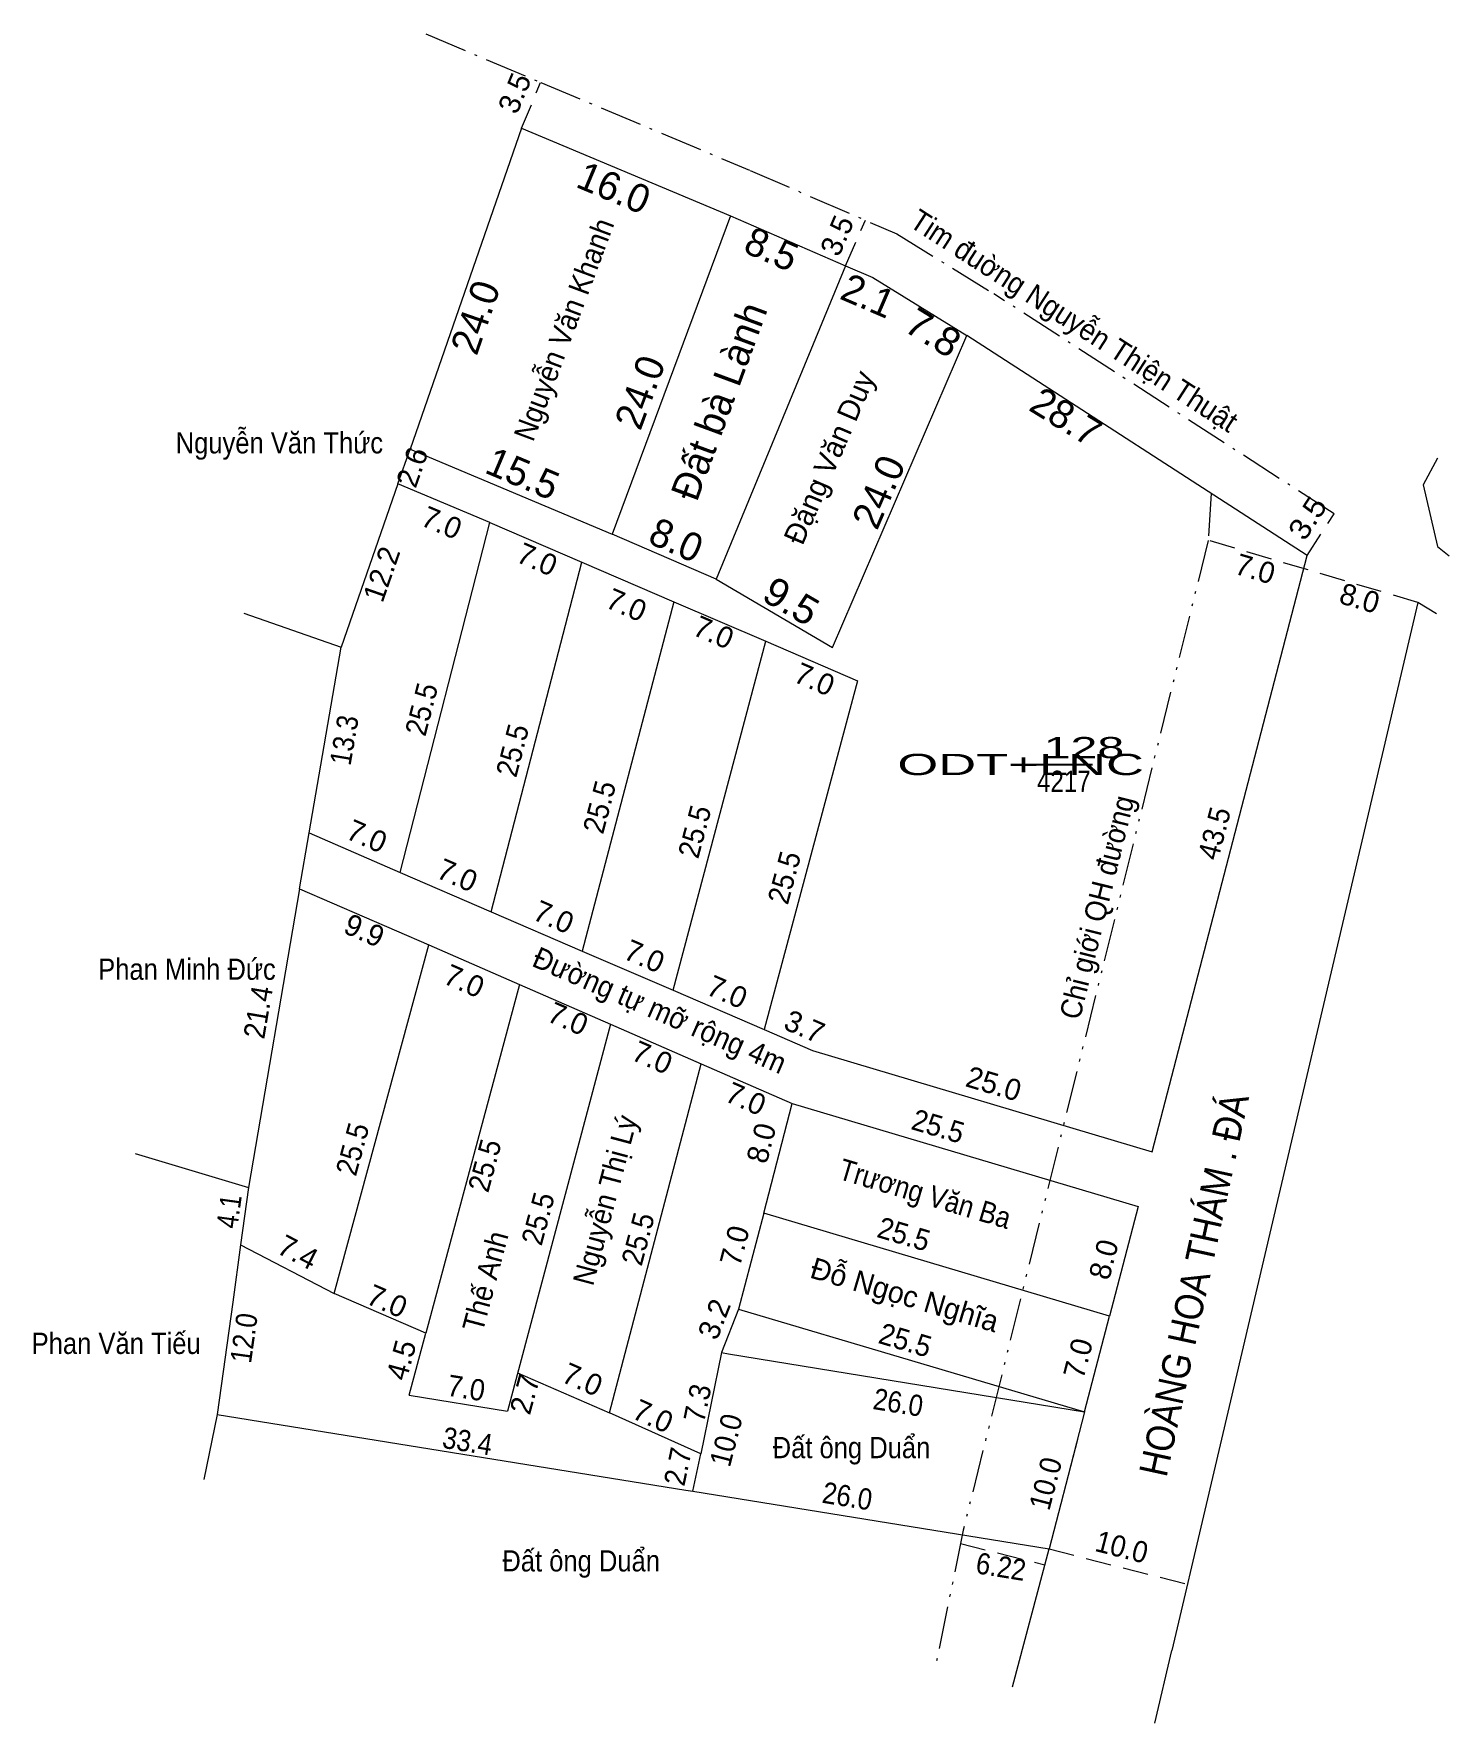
# Model space of a CAD drawing. Header units: metres. Extents: x 534994 to 536407, y 1837089 to 1837335.
# Drawn here: x 536306.7 to 536406.7, y 1837134.3 to 1837253.6 of the extents above; entities that cross this region are included whole.
import ezdxf
from ezdxf.enums import TextEntityAlignment as Align

# ---------------------------------------------------------------- set-up
doc = ezdxf.new("R2010")
doc.units = ezdxf.units.M
doc.header["$LTSCALE"] = 0.6
for name, pattern in [('DASH_DOUBLE_DOT', [9.2, 5, -1.2, 0.3, -1.2, 0.3, -1.2]), ('DOT_DASHED', [7.7, 5, -1.2, 0.3, -1.2]), ('MEDIUM_DASHED', [4.5, 3, -1.5])]:
    doc.linetypes.add(name, pattern=pattern)
for name, color, linetype, lineweight in [('10', 7, 'Continuous', 13), ('13', 7, 'Continuous', 25), ('17', 7, 'Continuous', 13), ('9', 7, 'Continuous', 13)]:
    doc.layers.add(name, color=color, linetype=linetype, lineweight=lineweight)
doc.layers.add('28', color=7, linetype='Continuous')

msp = doc.modelspace()

# ---------------------------------------------------------------- texts
at = {"layer": '13'}
for s, width, p in [('128', 1.7, (536380.89, 1837202.47)), ('4217', 0.85, (536379.47, 1837200.09))]:
    msp.add_text(s, height=1.5, dxfattribs=dict(at, width=width)).set_placement(p, align=Align.CENTER)
at = {"layer": '13', "width": 1.85}
msp.add_text('ODT+LNC ', height=1.5, dxfattribs=at).set_placement((536386.16, 1837201.28), align=Align.RIGHT)
at = {"layer": '17'}
for s, height, rotation, p in [('3.5', 1.5, 67.468, (536341.3553, 1837249.1626)), ('16.0', 2, 337.248, (536347.2933, 1837241.847)), ('3.5', 1.5, 66.436, (536364.1276, 1837239.0902)), ('8.5', 2, 336.589, (536358.4227, 1837237.5208)), ('24.0', 2, 70.81, (536338.8331, 1837233.2913)), ('2.1', 2, 336.73, (536365.2499, 1837234.2231)), ('Đất bà Lành', 2, 69.79, (536356.0476, 1837227.3445)), ('24.0', 2, 69.586, (536350.4541, 1837227.9762)), ('Đặng Văn Duy', 1.5, 66.682, (536363.5826, 1837223.4231)), ('28.7', 2, 328.39, (536379.1109, 1837225.7362)), ('2.6', 1.5, 70.731, (536334.1281, 1837222.7875)), ('15.5', 2, 337.175, (536340.8521, 1837221.6606)), ('24.0', 2, 66.682, (536367.3, 1837220.8892)), ('7.0', 1.5, 337.218, (536335.2246, 1837218.4143)), ('8.0', 2, 336.19, (536351.6813, 1837216.9687)), ('12.2', 1.5, 70.807, (536331.9699, 1837215.2284)), ('7.0', 1.5, 336.727, (536341.9637, 1837215.8306)), ('7.0', 1.5, 343.5, (536392.782, 1837215.1266)), ('7.0', 1.5, 336.663, (536348.2729, 1837212.6091)), ('8.0', 1.5, 343.5, (536400.162, 1837213.0566)), ('7.0', 1.5, 336.844, (536354.4351, 1837210.6733)), ('7.0', 1.5, 336.663, (536361.5629, 1837207.3591)), ('7.0', 1.5, 336.619, (536329.9324, 1837196.278)), ('7.0', 1.5, 336.619, (536336.3224, 1837193.518)), ('7.0', 1.5, 336.619, (536343.1324, 1837190.568)), ('9.9', 1.5, 336.476, (536329.7457, 1837189.6168)), ('7.0', 1.5, 336.694, (536349.5433, 1837187.7998)), ('7.0', 1.5, 336.436, (536336.8052, 1837186.0515)), ('7.0', 1.5, 336.619, (536355.3924, 1837185.278)), ('7.0', 1.5, 336.511, (536344.1411, 1837183.3855)), ('3.7', 1.5, 336.619, (536360.8524, 1837182.8267)), ('7.0', 1.5, 336.436, (536350.0952, 1837180.6515)), ('7.0', 1.5, 336.436, (536356.7052, 1837177.7315)), ('25.0', 1.5, 343.423, (536374.306, 1837178.7635)), ('8.0', 1.5, 75.46, (536358.818, 1837175.1017)), ('7.0', 1.5, 75.369, (536356.9313, 1837167.8556)), ('7.4', 1.5, 332.539, (536325.0091, 1837166.9177)), ('8.0', 1.5, 75.442, (536383.0084, 1837166.8815)), ('Đỗ Ngọc Nghĩa', 1.5, 343.462, (536368.0165, 1837163.8549)), ('7.0', 1.5, 336.589, (536331.362, 1837163.4373)), ('3.2', 1.5, 68.489, (536355.4639, 1837162.58)), ('4.5', 1.5, 74.906, (536333.3759, 1837159.7697)), ('7.0', 1.5, 75.427, (536381.2, 1837159.8963)), ('7.0', 1.5, 336.514, (536345.1611, 1837157.9055)), ('2.7', 1.5, 74.685, (536342.1034, 1837157.3569)), ('7.0', 1.5, 335.791, (536350.1374, 1837155.3217))]:
    msp.add_text(s, height=height, rotation=rotation, dxfattribs=at).set_placement(p, align=Align.CENTER)
for s, height, rotation, width, p in [('Tim đuờng Nguyễn Thiện Thuật', 1.5, 327.104, 0.95, (536379.7927, 1837232.7507)), ('Nguyễn Văn Khanh', 1.5, 69.586, 0.95, (536344.8516, 1837232.4984)), ('7.8', 2, 328.368, 1.05, (536369.7206, 1837231.6901)), ('3.5', 1.5, 57.127, 1.1, (536397.317, 1837219.0279)), ('9.5', 2, 329.986, 1.05, (536359.7098, 1837212.7014)), ('25.5', 1.5, 75.626, 0.95, (536334.8097, 1837205.7438)), ('13.3', 1.5, 80.276, 0.9, (536329.3605, 1837203.6233)), ('25.5', 1.5, 75.441, 0.95, (536341.2366, 1837202.8365)), ('25.5', 1.5, 75.299, 0.95, (536347.3809, 1837198.8347)), ('25.5', 1.5, 75.141, 0.95, (536354.1069, 1837197.0977)), ('Chỉ giới QH đường', 1.5, 76.095, 0.95, (536382.5356, 1837191.7648)), ('43.5', 1.5, 75.437, 0.95, (536390.8267, 1837196.9764)), ('25.5', 1.5, 74.999, 0.95, (536360.4412, 1837193.8459)), ('Đường tự mỡ rộng 4m', 1.5, 336.436, 0.95, (536350.6152, 1837183.9809)), ('21.4', 1.5, 80.287, 0.95, (536323.277, 1837184.4035)), ('Nguyễn Thị Lý', 1.5, 75.104, 0.95, (536347.78, 1837171.0672)), ('25.5', 1.5, 343.413, 0.95, (536370.3759, 1837175.7621)), ('25.5', 1.5, 74.792, 0.95, (536329.9288, 1837174.6683)), ('25.5', 1.5, 74.928, 0.95, (536339.2747, 1837173.51)), ('Trương Văn Ba', 1.5, 343.434, 0.9, (536369.4562, 1837170.9923)), ('4.1', 1.5, 82.147, 0.85, (536321.2259, 1837170.3625)), ('25.5', 1.5, 75.092, 0.95, (536343.0384, 1837169.757)), ('25.5', 1.5, 75.255, 0.95, (536350.1035, 1837168.3291)), ('Thế Anh', 1.5, 75.104, 0.95, (536339.3216, 1837165.3322)), ('25.5', 1.5, 343.434, 0.95, (536367.9562, 1837168.1427)), ('12.0', 1.5, 82.093, 0.9, (536322.2768, 1837161.4168)), ('25.5', 1.5, 343.462, 0.95, (536368.0565, 1837160.6536)), ('7.0', 1.5, 350.858, 0.95, (536337.1258, 1837157.2515)), ('7.3', 1.5, 78.398, 0.95, (536354.3136, 1837156.7742)), ('26.0', 1.5, 350.726, 0.9, (536367.6491, 1837156.2279)), ('10.0', 1.5, 75.466, 0.95, (536356.3323, 1837154.1218)), ('33.4', 1.5, 350.824, 0.9, (536337.2154, 1837153.4916)), ('2.7', 1.5, 78.232, 0.95, (536352.9202, 1837152.287)), ('10.0', 1.5, 75.463, 0.95, (536378.9024, 1837151.0518)), ('26.0', 1.5, 350.817, 0.9, (536364.0553, 1837149.6114)), ('10.0', 1.5, 345.661, 0.95, (536383.3843, 1837146.0337)), ('6.22', 1.5, 350.821, 0.9, (536374.9104, 1837144.6323))]:
    msp.add_text(s, height=height, rotation=rotation, dxfattribs=dict(at, width=width)).set_placement(p, align=Align.CENTER)
at = {"layer": '17', "width": 0.9}
for s, p in [('Nguyễn Văn Thức', (536324.04, 1837224)), ('Phan Minh Đức', (536317.51, 1837186.82)), ('Phan Văn Tiếu', (536312.51, 1837160.39)), ('Đất ông Duẩn', (536364.465, 1837153.03)), ('Đất ông Duẩn', (536345.365, 1837145.03))]:
    msp.add_text(s, height=1.5, dxfattribs=at).set_placement(p, align=Align.CENTER)
at = {"layer": '28', "width": 0.9}
msp.add_text('HOÀNG HOA THÁM . ĐÁ', height=2, rotation=77.747, dxfattribs=at).set_placement((536389.6432, 1837165.0778), align=Align.CENTER)

# ---------------------------------------------------------------- linework, layer by layer
at = {"layer": '10'}
for p, q in [((536321.53, 1837212.72), (536328.4, 1837210.32)), ((536313.85, 1837174.56), (536321.86, 1837172.16))]:
    msp.add_line(p, q, dxfattribs=at)
for points in [[(536405.87, 1837223.67), (536404.86, 1837221.79), (536405.87, 1837217.43), (536406.7, 1837216.76)], [(536405.79, 1837212.67), (536404.49, 1837213.47), (536389.53, 1837149.76)]]:
    msp.add_lwpolyline(points, dxfattribs=at)
at = {"layer": '13'}
msp.add_line((536377.45, 1837202.03), (536381.49, 1837202.03), dxfattribs=at)
at = {"layer": '17', "linetype": 'DOT_DASHED'}
for p, q in [((536334.4, 1837253.64), (536342.53, 1837250.19)), ((536342.51, 1837250.2), (536357.27, 1837244.01)), ((536398.56, 1837219.73), (536374.52, 1837235.28))]:
    msp.add_line(p, q, dxfattribs=at)
at = {"layer": '17', "linetype": 'MEDIUM_DASHED'}
for p, q in [((536341.16, 1837246.97), (536342.5, 1837250.2)), ((536364.05, 1837237.26), (536365.45, 1837240.47)), ((536396.66, 1837216.79), (536398.56, 1837219.73)), ((536404.49, 1837213.47), (536389.67, 1837217.86)), ((536372.17, 1837147), (536378.13, 1837145.49)), ((536378.43, 1837146.62), (536388.21, 1837144.12))]:
    msp.add_line(p, q, dxfattribs=at)
at = {"layer": '17'}
for p, q in [((536341.16, 1837246.97), (536333.27, 1837224.3)), ((536341.16, 1837246.97), (536355.92, 1837240.78)), ((536355.92, 1837240.78), (536347.55, 1837218.29)), ((536364.05, 1837237.26), (536365.98, 1837236.43)), ((536365.98, 1837236.43), (536372.62, 1837232.34)), ((536396.66, 1837216.79), (536372.62, 1837232.34)), ((536332.41, 1837221.84), (536333.27, 1837224.3)), ((536333.27, 1837224.3), (536347.55, 1837218.29)), ((536332.41, 1837221.84), (536328.4, 1837210.32)), ((536354.9, 1837215.11), (536347.55, 1837218.29)), ((536385.72, 1837174.68), (536396.66, 1837216.79)), ((536339.01, 1837191.63), (536345.42, 1837216.31)), ((536351.91, 1837213.51), (536345.44, 1837188.85)), ((536351.87, 1837186.08), (536358.41, 1837210.73)), ((536326.15, 1837197.19), (536328.4, 1837210.32)), ((536325.47, 1837193.25), (536326.15, 1837197.19)), ((536325.47, 1837193.25), (536321.86, 1837172.16)), ((536325.47, 1837193.25), (536334.59, 1837189.28)), ((536327.9, 1837164.67), (536334.59, 1837189.28)), ((536334.59, 1837189.28), (536341.01, 1837186.48)), ((536341.01, 1837186.48), (536334.38, 1837161.86)), ((536347.43, 1837183.69), (536340.16, 1837156.36)), ((536347.36, 1837156.23), (536353.85, 1837180.89)), ((536353.85, 1837180.89), (536360.27, 1837178.09)), ((536358.26, 1837170.34), (536360.27, 1837178.09)), ((536360.27, 1837178.09), (536384.71, 1837170.81)), ((536358.26, 1837170.34), (536356.49, 1837163.56)), ((536382.7, 1837163.07), (536358.26, 1837170.34)), ((536384.71, 1837170.81), (536382.7, 1837163.07)), ((536321.3, 1837168.1), (536320.74, 1837164.04)), ((536334.38, 1837161.86), (536327.9, 1837164.67)), ((536320.74, 1837164.04), (536319.64, 1837156.12)), ((536356.49, 1837163.56), (536355.28, 1837160.49)), ((536356.49, 1837163.56), (536380.94, 1837156.3)), ((536380.94, 1837156.3), (536382.7, 1837163.07)), ((536333.2, 1837157.48), (536334.38, 1837161.86)), ((536355.28, 1837160.49), (536353.81, 1837153.33)), ((536355.28, 1837160.49), (536355.77, 1837160.41)), ((536355.77, 1837160.41), (536380.94, 1837156.3)), ((536340.87, 1837159.05), (536347.36, 1837156.23)), ((536333.2, 1837157.48), (536340.16, 1837156.36)), ((536319.64, 1837156.12), (536318.71, 1837151.53)), ((536319.64, 1837156.12), (536352.76, 1837150.77)), ((536380.94, 1837156.3), (536378.43, 1837146.62)), ((536380.44, 1837154.36), (536378.43, 1837146.62)), ((536352.76, 1837150.77), (536353.26, 1837150.69)), ((536353.26, 1837150.69), (536378.43, 1837146.62)), ((536375.84, 1837136.89), (536378.43, 1837146.62)), ((536375.84, 1837136.89), (536378.43, 1837146.62))]:
    msp.add_line(p, q, dxfattribs=at)
at = {"layer": '17', "linetype": 'DOT_DASHED'}
msp.add_lwpolyline([(536357.31, 1837243.99), (536367.66, 1837239.51), (536374.46, 1837235.32)], dxfattribs=at)
at = {"layer": '17'}
for points in [[(536355.92, 1837240.78), (536364.05, 1837237.26), (536354.9, 1837215.11)], [(536354.9, 1837215.11), (536363.12, 1837210.3), (536372.62, 1837232.34)], [(536332.58, 1837194.41), (536338.91, 1837219.11), (536332.41, 1837221.84)], [(536338.91, 1837219.11), (536345.42, 1837216.31), (536351.91, 1837213.51), (536358.41, 1837210.73), (536364.9, 1837207.93), (536358.3, 1837183.3)], [(536326.15, 1837197.19), (536332.58, 1837194.41), (536339.01, 1837191.63), (536345.44, 1837188.85), (536351.87, 1837186.08), (536358.3, 1837183.3)], [(536341.01, 1837186.48), (536347.43, 1837183.69), (536353.85, 1837180.89)], [(536358.3, 1837183.3), (536361.7, 1837181.83), (536385.72, 1837174.68)], [(536321.86, 1837172.16), (536321.3, 1837168.1), (536327.9, 1837164.67)], [(536353.26, 1837150.69), (536353.81, 1837153.33), (536347.36, 1837156.23)]]:
    msp.add_lwpolyline(points, dxfattribs=at)
at = {"layer": '17', "linetype": 'DASH_DOUBLE_DOT'}
msp.add_lwpolyline([(536389.87, 1837221.18), (536389.67, 1837217.86), (536372.36, 1837147.94), (536370.39, 1837138.28)], dxfattribs=at)
at = {"layer": '9'}
for p in [(536389.53, 1837149.76), (536385.9, 1837134.31)]:
    msp.add_line(p, (536387.11, 1837139.45), dxfattribs=at)

msp.set_redraw_order([(e.dxf.handle, doc.entitydb.next_handle()) for e in msp.query("TEXT MTEXT ATTDEF DIMENSION ARC_DIMENSION")])  # texts and dimensions are drawn at this point

doc.saveas('drawing.dxf')
